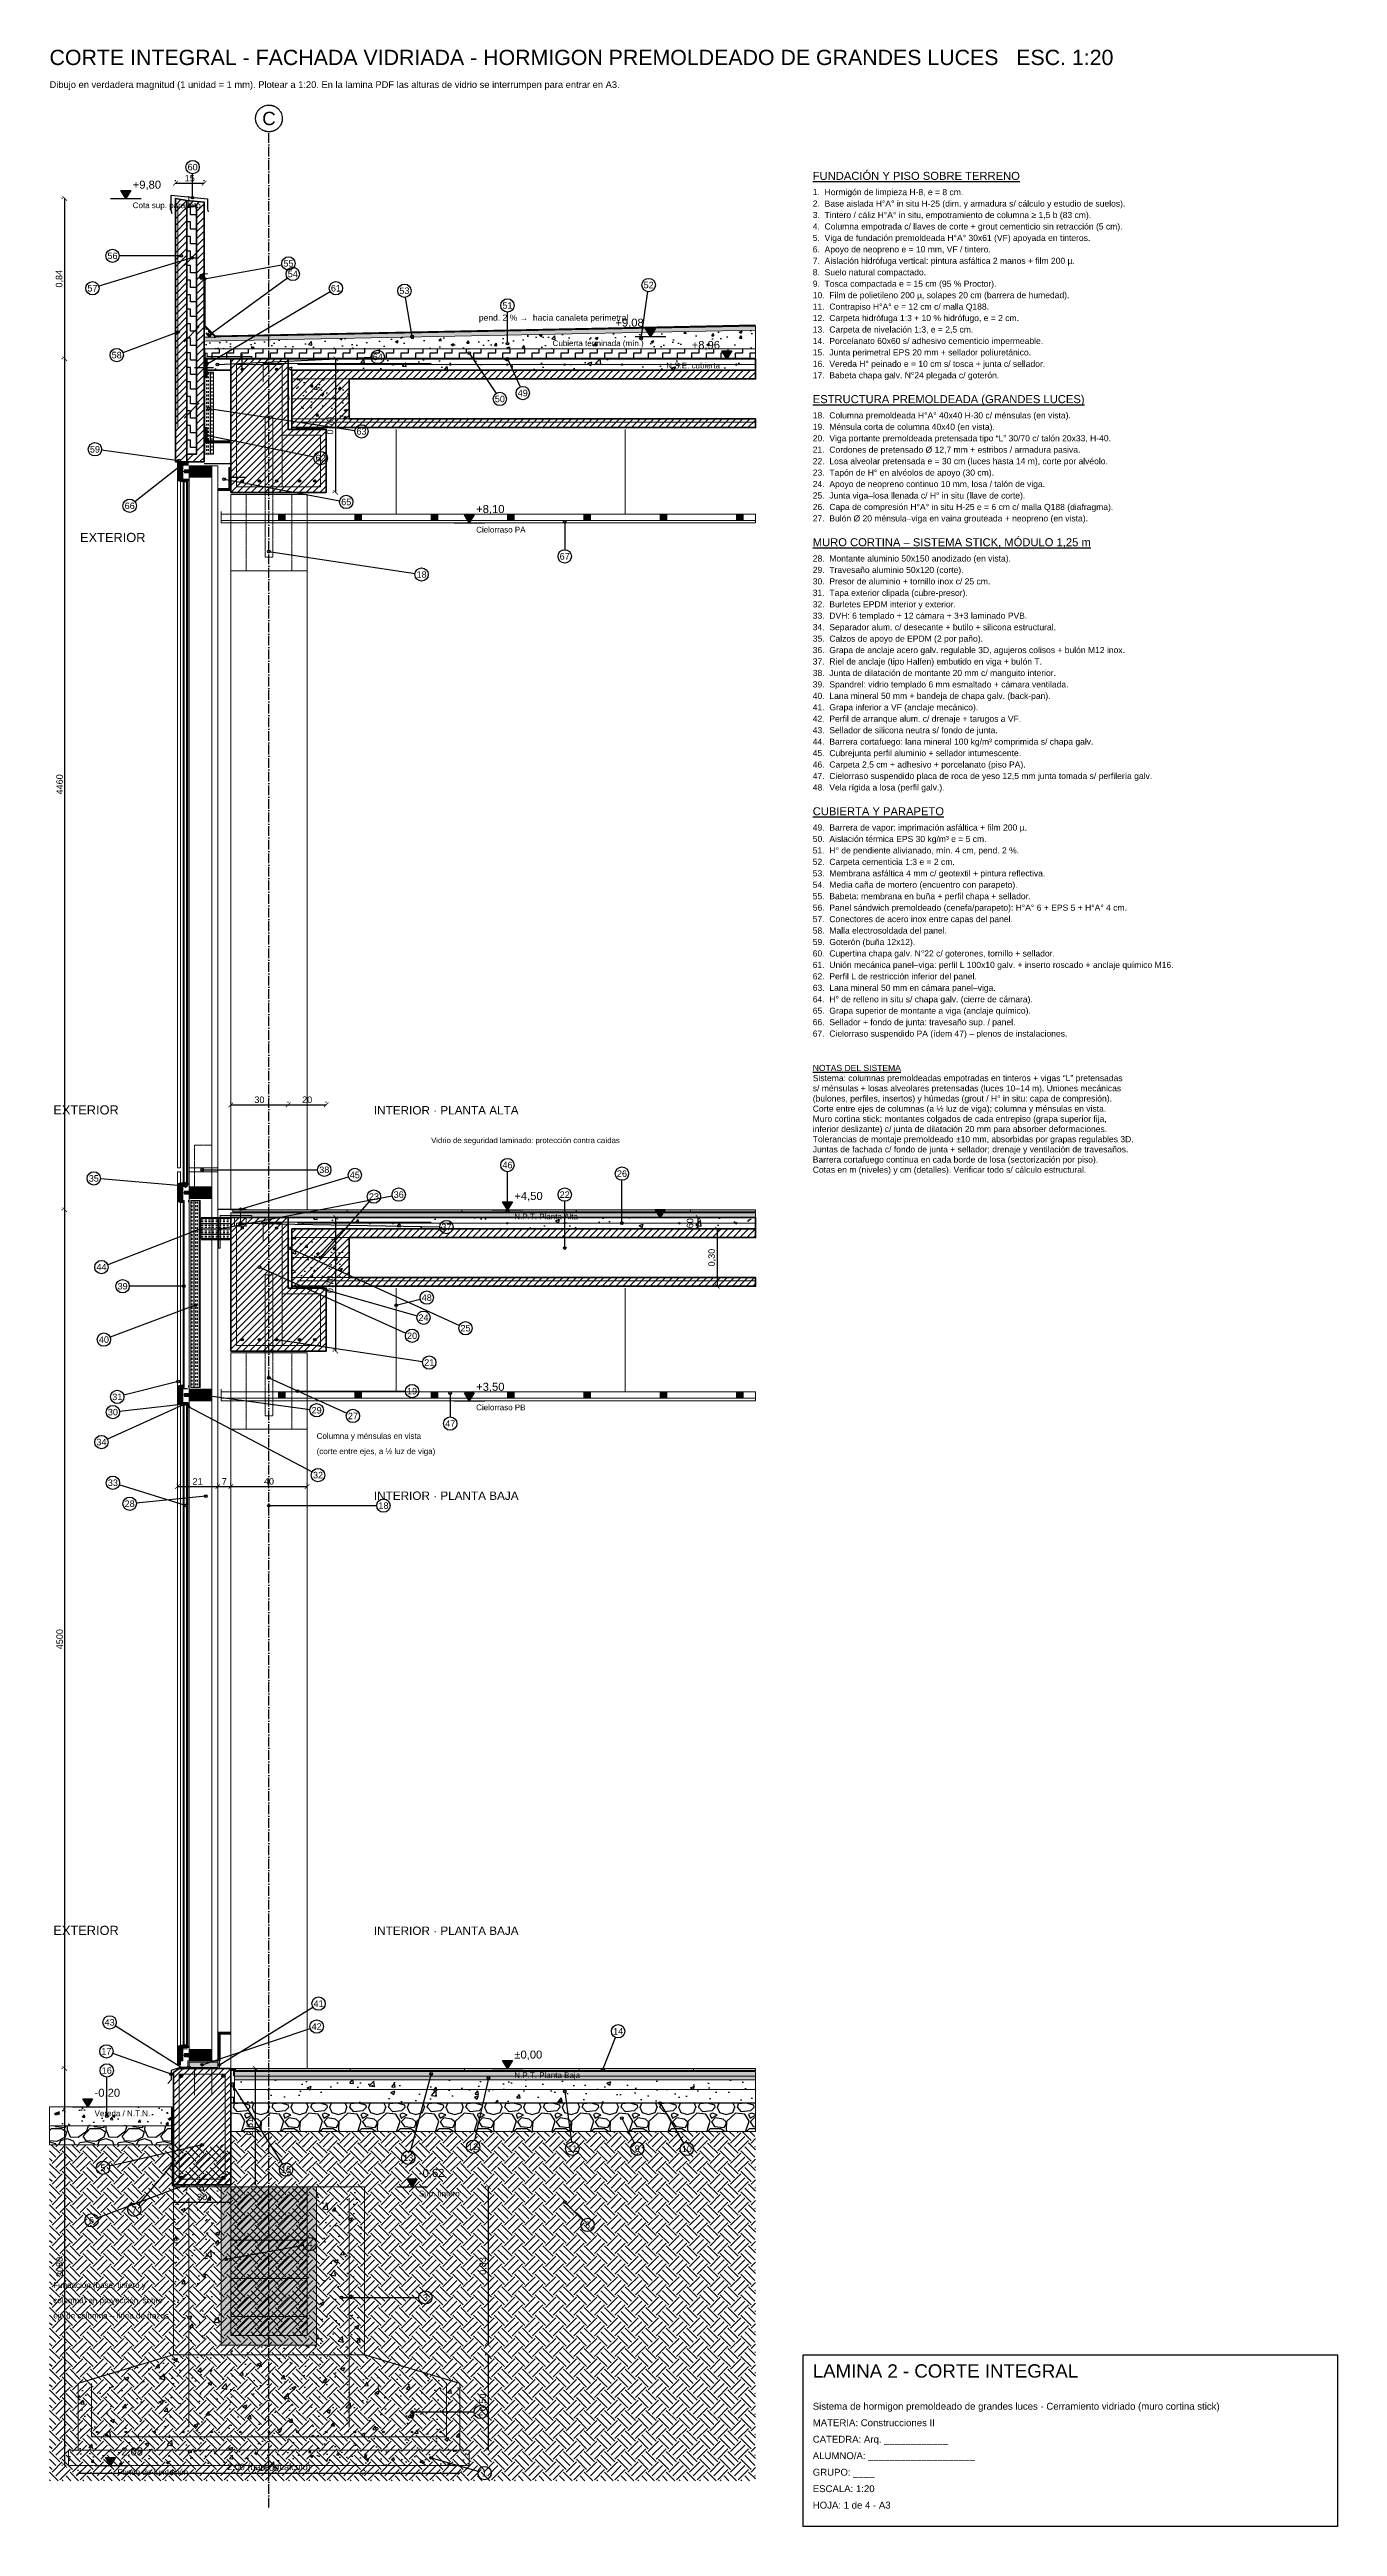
# Model space of a CAD drawing. Header units: millimetres. Extents: x -700 to 6050, y -2400 to 10581.
import ezdxf
from ezdxf.enums import TextEntityAlignment as Align

# ---------------------------------------------------------------- set-up
doc = ezdxf.new("R2010")
doc.units = ezdxf.units.MM
doc.linetypes.add('DASHDOT', pattern=[3.556, 2.54, -0.508, 0, -0.508])
doc.linetypes.add('DASHED', pattern=[1.524, 1.27, -0.254])
for name, color, linetype in [('A-ACERO', 250, 'CONTINUOUS'), ('A-AISLACION-EPS', 50, 'CONTINUOUS'), ('A-AISLACION-LANA', 40, 'CONTINUOUS'), ('A-ALUMINIO', 253, 'CONTINUOUS'), ('A-ARMADURAS', 14, 'CONTINUOUS'), ('A-BARRERAS-MEMBRANAS', 7, 'CONTINUOUS'), ('A-CONTORNOS', 7, 'CONTINUOUS'), ('A-GROUT', 251, 'CONTINUOUS'), ('A-HORMIGON-INSITU', 33, 'CONTINUOUS'), ('A-HORMIGON-PREMOLDEADO', 8, 'CONTINUOUS'), ('A-HORMIGON-SIMPLE', 9, 'CONTINUOUS'), ('A-MORTERO-CARPETAS', 252, 'CONTINUOUS'), ('A-NEOPRENO-SELLADORES', 7, 'CONTINUOUS'), ('A-PROYECCION-OCULTO', 8, 'DASHED'), ('A-SELLADOR-INTUMESCENTE', 1, 'CONTINUOUS'), ('A-SOLADOS', 31, 'CONTINUOUS'), ('A-TERRENO', 32, 'CONTINUOUS'), ('A-TOSCA', 42, 'CONTINUOUS'), ('A-VIDRIO', 4, 'CONTINUOUS'), ('A-VISTA', 8, 'CONTINUOUS'), ('X-COTAS', 3, 'CONTINUOUS'), ('X-EJES', 1, 'DASHDOT'), ('X-NIVELES', 7, 'CONTINUOUS'), ('X-REFERENCIAS', 1, 'CONTINUOUS'), ('X-ROTULO', 7, 'CONTINUOUS'), ('X-TEXTOS', 7, 'CONTINUOUS')]:
    doc.layers.add(name, color=color, linetype=linetype)
doc.styles.add('ARIAL', font='arial.ttf')
doc.dimstyles.new('CORTE_1-20', dxfattribs={"dimscale": 20, "dimtxt": 1.7, "dimasz": 1.2, "dimexe": 0.8, "dimexo": 0.6, "dimgap": 0.5, "dimtad": 1, "dimdec": 0, "dimtxsty": 'ARIAL', "dimblk": 'ARCHTICK', "dimcen": 2.5, "dimclrd": 3, "dimclre": 3, "dimazin": 3, "dimtfac": 1, "dimtmove": 0, "dimatfit": 3})

msp = doc.modelspace()

# ---------------------------------------------------------------- texts
at = {"layer": 'X-EJES', "style": 'ARIAL'}
msp.add_text('C', height=70, dxfattribs=at).set_placement((450, 10220), align=Align.MIDDLE_CENTER)
at = {"layer": 'X-NIVELES', "style": 'ARIAL'}
for s, height, p in [('+9,80', 42, (-264, 9852)), ('Cota sup. parapeto', 30, (-264, 9750)), ('+8,10', 42, (1536, 8152)), ('Cielorraso PA', 30, (1536, 8050)), ('+4,50', 42, (1736, 4552)), ('N.P.T. Planta Alta', 30, (1736, 4450)), ('+3,50', 42, (1536, 3552)), ('Cielorraso PB', 30, (1536, 3450)), ('±0,00', 42, (1736, 52)), ('-0,20', 42, (-464, -148)), ('N.P.T. Planta Baja', 30, (1736, -50)), ('Vereda / N.T.N.', 30, (-464, -250)), ('Sup. tintero', 30, (1236, -670)), ('-0,62', 42, (1236, -568)), ('-2,08', 42, (-344, -2028)), ('Fondo de fundación', 30, (-344, -2130))]:
    msp.add_text(s, height=height, dxfattribs=at).set_placement(p)
for s, height, p in [('+9,08', 42, (2414, 9129)), ('Cubierta terminada (mín.)', 30, (2414, 9027)), ('+8,96', 42, (2814, 9012)), ('N.S.E. cubierta', 30, (2814, 8910))]:
    msp.add_text(s, height=height, dxfattribs=at).set_placement(p, align=Align.RIGHT)
at = {"layer": 'X-REFERENCIAS', "style": 'ARIAL'}
for s, p in [('60', (50, 9965)), ('56', (-370, 9500)), ('55', (552, 9460)), ('57', (-475, 9330)), ('54', (575, 9405)), ('61', (801, 9330)), ('52', (2440, 9347)), ('53', (1160, 9317)), ('51', (1700, 9240)), ('58', (-348, 8980)), ('64', (1020, 8970)), ('50', (1660, 8750)), ('49', (1780, 8781)), ('63', (935, 8580)), ('59', (-462, 8486)), ('62', (721, 8440)), ('66', (-280, 8190)), ('65', (855, 8210)), ('67', (2000, 7925)), ('18', (1250, 7830)), ('35', (-468, 4665)), ('38', (740, 4710)), ('45', (900, 4683)), ('46', (1700, 4735)), ('26', (2300, 4690)), ('23', (1000, 4570)), ('36', (1130, 4580)), ('22', (2000, 4580)), ('37', (1380, 4410)), ('44', (-428, 4200)), ('39', (-317, 4100)), ('48', (1277, 4040)), ('24', (1260, 3935)), ('25', (1480, 3880)), ('40', (-415, 3820)), ('20', (1200, 3840)), ('21', (1290, 3700)), ('31', (-345, 3520)), ('19', (1200, 3550)), ('30', (-368, 3440)), ('29', (700, 3450)), ('27', (890, 3420)), ('47', (1400, 3380)), ('34', (-428, 3283)), ('32', (707, 3110)), ('33', (-368, 3070)), ('28', (-280, 2960)), ('18', (1050, 2950)), ('41', (710, 340)), ('43', (-385, 242)), ('42', (700, 220)), ('14', (2280, 195)), ('17', (-402, 90)), ('16', (-400, -10)), ('5', (-420, -520)), ('15', (540, -530)), ('13', (1180, -468)), ('12', (1520, -410)), ('11', (2040, -420)), ('9', (2380, -420)), ('10', (2640, -421)), ('6', (-480, -795)), ('7', (-256, -740)), ('4', (665, -920)), ('8', (2120, -820)), ('3', (1270, -1200)), ('2', (1560, -1800)), ('1', (1580, -2120))]:
    msp.add_text(s, height=34, dxfattribs=at).set_placement(p, align=Align.MIDDLE_CENTER)
at = {"layer": 'X-ROTULO', "style": 'ARIAL'}
for s, height, p in [('LAMINA 2 - CORTE INTEGRAL', 70, (3300, -1620)), ('Sistema de hormigon premoldeado de grandes luces - Cerramiento vidriado (muro cortina stick)', 36, (3300, -1788)), ('CATEDRA: Arq. ____________', 36, (3300, -1960.8)), ('MATERIA: Construcciones II', 36, (3300, -1874.4)), ('ALUMNO/A: ____________________', 36, (3300, -2047.2)), ('GRUPO: ____', 36, (3300, -2133.6)), ('ESCALA: 1:20', 36, (3300, -2220)), ('HOJA: 1 de 4 - A3', 36, (3300, -2306.4))]:
    msp.add_text(s, height=height, dxfattribs=at).set_placement(p)
at = {"layer": 'X-ROTULO', "attachment_point": 1, "style": 'ARIAL'}
for s, insert, char_height, width in [('\\LFUNDACIÓN Y PISO SOBRE TERRENO', (3300, 9940), 42, 2600), ('2.  Base aislada H°A° in situ H-25 (dim. y armadura s/ cálculo y estudio de suelos).', (3300, 9790), 32, 2600), ('1.  Hormigón de limpieza H-8, e = 8 cm.', (3300, 9850), 32, 2600), ('4.  Columna empotrada c/ llaves de corte + grout cementicio sin retracción (5 cm).', (3300, 9670), 32, 2600), ('3.  Tintero / cáliz H°A° in situ, empotramiento de columna ≥ 1,5 b (83 cm).', (3300, 9730), 32, 2600), ('5.  Viga de fundación premoldeada H°A° 30x61 (VF) apoyada en tinteros.', (3300, 9610), 32, 2600), ('6.  Apoyo de neopreno e = 10 mm, VF / tintero.', (3300, 9550), 32, 2600), ('7.  Aislación hidrófuga vertical: pintura asfáltica 2 manos + film 200 µ.', (3300, 9490), 32, 2600), ('8.  Suelo natural compactado.', (3300, 9430), 32, 2600), ('9.  Tosca compactada e = 15 cm (95 % Proctor).', (3300, 9370), 32, 2600), ('10.  Film de polietileno 200 µ, solapes 20 cm (barrera de humedad).', (3300, 9310), 32, 2600), ('11.  Contrapiso H°A° e = 12 cm c/ malla Q188.', (3300, 9250), 32, 2600), ('12.  Carpeta hidrófuga 1:3 + 10 % hidrófugo, e = 2 cm.', (3300, 9190), 32, 2600), ('13.  Carpeta de nivelación 1:3, e = 2,5 cm.', (3300, 9130), 32, 2600), ('14.  Porcelanato 60x60 s/ adhesivo cementicio impermeable.', (3300, 9070), 32, 2600), ('15.  Junta perimetral EPS 20 mm + sellador poliuretánico.', (3300, 9010), 32, 2600), ('16.  Vereda H° peinado e = 10 cm s/ tosca + junta c/ sellador.', (3300, 8950), 32, 2600), ('17.  Babeta chapa galv. N°24 plegada c/ goterón.', (3300, 8890), 32, 2600), ('\\LESTRUCTURA PREMOLDEADA (GRANDES LUCES)', (3300, 8770), 42, 2600), ('18.  Columna premoldeada H°A° 40x40 H-30 c/ ménsulas (en vista).', (3300, 8680), 32, 2600), ('19.  Ménsula corta de columna 40x40 (en vista).', (3300, 8620), 32, 2600), ('20.  Viga portante premoldeada pretensada tipo “L” 30/70 c/ talón 20x33, H-40.', (3300, 8560), 32, 2600), ('21.  Cordones de pretensado Ø 12,7 mm + estribos / armadura pasiva.', (3300, 8500), 32, 2600), ('22.  Losa alveolar pretensada e = 30 cm (luces hasta 14 m), corte por alvéolo.', (3300, 8440), 32, 2600), ('23.  Tapón de H° en alvéolos de apoyo (30 cm).', (3300, 8380), 32, 2600), ('24.  Apoyo de neopreno continuo 10 mm, losa / talón de viga.', (3300, 8320), 32, 2600), ('25.  Junta viga–losa llenada c/ H° in situ (llave de corte).', (3300, 8260), 32, 2600), ('26.  Capa de compresión H°A° in situ H-25 e = 6 cm c/ malla Q188 (diafragma).', (3300, 8200), 32, 2600), ('27.  Bulón Ø 20 ménsula–viga en vaina grouteada + neopreno (en vista).', (3300, 8140), 32, 2600), ('\\LMURO CORTINA – SISTEMA STICK, MÓDULO 1,25 m', (3300, 8020), 42, 2600), ('28.  Montante aluminio 50x150 anodizado (en vista).', (3300, 7930), 32, 2600), ('30.  Presor de aluminio + tornillo inox c/ 25 cm.', (3300, 7810), 32, 2600), ('29.  Travesaño aluminio 50x120 (corte).', (3300, 7870), 32, 2600), ('31.  Tapa exterior clipada (cubre-presor).', (3300, 7750), 32, 2600), ('32.  Burletes EPDM interior y exterior.', (3300, 7690), 32, 2600), ('33.  DVH: 6 templado + 12 cámara + 3+3 laminado PVB.', (3300, 7630), 32, 2600), ('34.  Separador alum. c/ desecante + butilo + silicona estructural.', (3300, 7570), 32, 2600), ('35.  Calzos de apoyo de EPDM (2 por paño).', (3300, 7510), 32, 2600), ('36.  Grapa de anclaje acero galv. regulable 3D, agujeros colisos + bulón M12 inox.', (3300, 7450), 32, 2600), ('37.  Riel de anclaje (tipo Halfen) embutido en viga + bulón T.', (3300, 7390), 32, 2600), ('38.  Junta de dilatación de montante 20 mm c/ manguito interior.', (3300, 7330), 32, 2600), ('39.  Spandrel: vidrio templado 6 mm esmaltado + cámara ventilada.', (3300, 7270), 32, 2600), ('40.  Lana mineral 50 mm + bandeja de chapa galv. (back-pan).', (3300, 7210), 32, 2600), ('41.  Grapa inferior a VF (anclaje mecánico).', (3300, 7150), 32, 2600), ('42.  Perfil de arranque alum. c/ drenaje + tarugos a VF.', (3300, 7090), 32, 2600), ('43.  Sellador de silicona neutra s/ fondo de junta.', (3300, 7030), 32, 2600), ('44.  Barrera cortafuego: lana mineral 100 kg/m³ comprimida s/ chapa galv.', (3300, 6970), 32, 2600), ('45.  Cubrejunta perfil aluminio + sellador intumescente.', (3300, 6910), 32, 2600), ('46.  Carpeta 2,5 cm + adhesivo + porcelanato (piso PA).', (3300, 6850), 32, 2600), ('47.  Cielorraso suspendido placa de roca de yeso 12,5 mm junta tomada s/ perfilería galv.', (3300, 6790), 32, 2600), ('48.  Vela rígida a losa (perfil galv.).', (3300, 6730), 32, 2600), ('\\LCUBIERTA Y PARAPETO', (3300, 6610), 42, 2600), ('49.  Barrera de vapor: imprimación asfáltica + film 200 µ.', (3300, 6520), 32, 2600), ('50.  Aislación térmica EPS 30 kg/m³ e = 5 cm.', (3300, 6460), 32, 2600), ('51.  H° de pendiente alivianado, mín. 4 cm, pend. 2 %.', (3300, 6400), 32, 2600), ('52.  Carpeta cementicia 1:3 e = 2 cm.', (3300, 6340), 32, 2600), ('53.  Membrana asfáltica 4 mm c/ geotextil + pintura reflectiva.', (3300, 6280), 32, 2600), ('54.  Media caña de mortero (encuentro con parapeto).', (3300, 6220), 32, 2600), ('55.  Babeta: membrana en buña + perfil chapa + sellador.', (3300, 6160), 32, 2600), ('56.  Panel sándwich premoldeado (cenefa/parapeto): H°A° 6 + EPS 5 + H°A° 4 cm.', (3300, 6100), 32, 2600), ('57.  Conectores de acero inox entre capas del panel.', (3300, 6040), 32, 2600), ('58.  Malla electrosoldada del panel.', (3300, 5980), 32, 2600), ('59.  Goterón (buña 12x12).', (3300, 5920), 32, 2600), ('60.  Cupertina chapa galv. N°22 c/ goterones, tornillo + sellador.', (3300, 5860), 32, 2600), ('61.  Unión mecánica panel–viga: perfil L 100x10 galv. + inserto roscado + anclaje químico M16.', (3300, 5800), 32, 2600), ('62.  Perfil L de restricción inferior del panel.', (3300, 5740), 32, 2600), ('63.  Lana mineral 50 mm en cámara panel–viga.', (3300, 5680), 32, 2600), ('64.  H° de relleno in situ s/ chapa galv. (cierre de cámara).', (3300, 5620), 32, 2600), ('65.  Grapa superior de montante a viga (anclaje químico).', (3300, 5560), 32, 2600), ('66.  Sellador + fondo de junta: travesaño sup. / panel.', (3300, 5500), 32, 2600), ('67.  Cielorraso suspendido PA (ídem 47) – plenos de instalaciones.', (3300, 5440), 32, 2600), ('\\LNOTAS DEL SISTEMA\\l\\PSistema: columnas premoldeadas empotradas en tinteros + vigas “L” pretensadas\\Ps/ ménsulas + losas alveolares pretensadas (luces 10–14 m). Uniones mecánicas\\P(bulones, perfiles, insertos) y húmedas (grout / H° in situ: capa de compresión).\\PCorte entre ejes de columnas (a ½ luz de viga); columna y ménsulas en vista.\\PMuro cortina stick: montantes colgados de cada entrepiso (grapa superior fija,\\Pinferior deslizante) c/ junta de dilatación 20 mm para absorber deformaciones.\\PTolerancias de montaje premoldeado ±10 mm, absorbidas por grapas regulables 3D.\\PJuntas de fachada c/ fondo de junta + sellador; drenaje y ventilación de travesaños.\\PBarrera cortafuego continua en cada borde de losa (sectorización por piso).\\PCotas en m (niveles) y cm (detalles). Verificar todo s/ cálculo estructural.', (3300, 5260), 32, 2700)]:
    msp.add_mtext(s, dxfattribs=dict(at, insert=insert, char_height=char_height, width=width))
at = {"layer": 'X-TEXTOS', "style": 'ARIAL'}
for s, height, p in [('CORTE INTEGRAL - FACHADA VIDRIADA - HORMIGON PREMOLDEADO DE GRANDES LUCES   ESC. 1:20', 80, (-700, 10500)), ('Dibujo en verdadera magnitud (1 unidad = 1 mm). Plotear a 1:20. En la lamina PDF las alturas de vidrio se interrumpen para entrar en A3.', 35, (-700, 10380)), ('pend. 2 % →  hacia canaleta perimetral', 32, (1550, 9160)), ('EXTERIOR', 48, (-540, 8000)), ('EXTERIOR', 48, (-680, 5000)), ('INTERIOR · PLANTA ALTA', 44, (1000, 5000)), ('Vidrio de seguridad laminado: protección contra caídas', 29, (1300, 4850)), ('Columna y ménsulas en vista', 30, (700, 3300)), ('(corte entre ejes, a ½ luz de viga)', 30, (700, 3220)), ('INTERIOR · PLANTA BAJA', 44, (1000, 2980)), ('EXTERIOR', 48, (-680, 700)), ('INTERIOR · PLANTA BAJA', 44, (1000, 700)), ('Fundación (base, tintero y', 30, (-680, -1150)), ('columna) en proyección, sobre', 30, (-680, -1230)), ('eje de columna – línea de trazos', 30, (-680, -1310))]:
    msp.add_text(s, height=height, dxfattribs=at).set_placement(p)

# ---------------------------------------------------------------- blocks, each defined once
blk = doc.blocks.new('_ARCHTICK')
at = {"color": 0, "linetype": 'BYBLOCK', "const_width": 0.15}
blk.add_lwpolyline([(-0.5, -0.5), (0.5, 0.5)], dxfattribs=at)

# ---------------------------------------------------------------- dimensions: what is measured, and where the dimension line sits
at = {"layer": 'X-COTAS'}
for base, p1, p2, text in [((-40, 9880), (-40, 9880), (110, 9880), '15'), ((250, 5050), (250, 5050), (550, 5050), '30'), ((550, 5050), (550, 5050), (750, 5050), '20'), ((-30, 3050), (-30, 3050), (182, 3050), '21'), ((182, 3050), (182, 3050), (250, 3050), '7'), ((250, 3050), (250, 3050), (650, 3050), '40'), ((-50, -700), (-50, -700), (250, -700), '30'), ((-550, -2120), (-550, -2120), (1450, -2120), '2,00 (base s/cálculo)')]:
    msp.add_linear_dim(base=base, p1=p1, p2=p2, text=text, dimstyle='CORTE_1-20', dxfattribs=at).render()
for base, p1, p2, text in [((-620, 8960), (-620, 8960), (-620, 9800), '0,84'), ((800, 8260), (800, 8260), (800, 8960), '0,70'), ((800, 3760), (800, 3760), (800, 4460), '0,70'), ((2800, 4100), (2800, 4100), (2800, 4400), '0,30'), ((380, -610), (380, -610), (380, 0), '0,61'), ((1600, -1450), (1600, -1450), (1600, -620), '0,83'), ((1600, -2000), (1600, -2000), (1600, -1500), '0,50')]:
    msp.add_linear_dim(base=base, p1=p1, p2=p2, angle=90, text=text, dimstyle='CORTE_1-20', dxfattribs=at).render()
for base, p1, p2 in [((-620, 4500), (-620, 4500), (-620, 8960)), ((-620, 0), (-620, 0), (-620, 4500)), ((2700, 4400), (2700, 4400), (2700, 4460)), ((-620, -2080), (-620, -2080), (-620, 0))]:
    msp.add_linear_dim(base=base, p1=p1, p2=p2, angle=90, dimstyle='CORTE_1-20', dxfattribs=at).render()
msp.add_linear_dim(base=(-50, -2120), p1=(-50, -2120), p2=(950, -2120), dimstyle='CORTE_1-20', dxfattribs=at).render()

# ---------------------------------------------------------------- hatches: boundary and pattern name
at = {"layer": 'A-ACERO', "true_color": 0x3b3b3b}
h = msp.add_hatch(color=256, dxfattribs=at)
h.dxf.hatch_style = 1
h.paths.add_polyline_path([(115, 8960), (360, 8960), (360, 8972), (127, 8972), (127, 8990), (115, 8990)])
h = msp.add_hatch(color=256, dxfattribs=at)
h.dxf.hatch_style = 1
h.paths.add_polyline_path([(115, 8862), (127, 8862), (127, 8960), (115, 8960)])
h = msp.add_hatch(color=256, dxfattribs=at)
h.dxf.hatch_style = 1
h.paths.add_polyline_path([(115, 8520), (250, 8520), (250, 8530), (127, 8530), (127, 8600), (115, 8600)])
h = msp.add_hatch(color=256, dxfattribs=at)
h.dxf.hatch_style = 1
h.paths.add_polyline_path([(110, 8408), (250, 8408), (250, 8414), (110, 8414)])
h = msp.add_hatch(color=256, dxfattribs=at)
h.dxf.hatch_style = 1
h.paths.add_polyline_path([(185, 8270), (250, 8270), (250, 8390), (240, 8390), (240, 8280), (185, 8280)])
at = {"layer": 'A-ACERO', "true_color": 0x333333}
h = msp.add_hatch(color=256, dxfattribs=at)
h.dxf.hatch_style = 1
h.paths.add_polyline_path([(2, 4620), (24, 4620), (24, 4626), (2, 4626)])
at = {"layer": 'A-ACERO', "true_color": 0x3b3b3b}
h = msp.add_hatch(color=256, dxfattribs=at)
h.dxf.hatch_style = 1
h.paths.add_polyline_path([(90, 3570), (93, 3570), (93, 4550), (90, 4550)])
h = msp.add_hatch(color=256, dxfattribs=at)
h.dxf.hatch_style = 1
h.paths.add_polyline_path([(185, 4460), (360, 4460), (360, 4470), (195, 4470), (195, 4300), (185, 4300)])
h = msp.add_hatch(color=256, dxfattribs=at)
h.dxf.hatch_style = 1
h.paths.add_polyline_path([(93, 4340), (250, 4340), (250, 4350), (93, 4350)])
at = {"layer": 'A-ACERO', "true_color": 0x333333}
h = msp.add_hatch(color=256, dxfattribs=at)
h.dxf.hatch_style = 1
h.paths.add_polyline_path([(2, 3560), (24, 3560), (24, 3566), (2, 3566)])
at = {"layer": 'A-ACERO', "true_color": 0x3b3b3b}
h = msp.add_hatch(color=256, dxfattribs=at)
h.dxf.hatch_style = 1
h.paths.add_polyline_path([(185, 40), (195, 40), (195, 180), (250, 180), (250, 190), (185, 190)])
at = {"layer": 'A-ACERO', "true_color": 0x333333}
h = msp.add_hatch(color=256, dxfattribs=at)
h.dxf.hatch_style = 1
h.paths.add_polyline_path([(2, 100), (24, 100), (24, 106), (2, 106)])
at = {"layer": 'A-AISLACION-EPS'}
h = msp.add_hatch(dxfattribs=at)
h.set_pattern_fill('ZIGZAG', color=256, scale=6, angle=90)
h.paths.add_polyline_path([(20, 8460), (70, 8460), (70, 9760), (20, 9760)])
h = msp.add_hatch(dxfattribs=at)
h.set_pattern_fill('ZIGZAG', color=256, scale=6)
h.paths.add_polyline_path([(110, 8963), (3000, 8963), (3000, 9013), (110, 9013)])
h = msp.add_hatch(dxfattribs=at)
h.set_pattern_fill('ZIGZAG', color=256, scale=6, angle=90)
h.paths.add_polyline_path([(250, -180), (270, -180), (270, -10), (250, -10)])
at = {"layer": 'A-AISLACION-LANA'}
h = msp.add_hatch(dxfattribs=at)
h.set_pattern_fill('INSUL', color=256, scale=3, angle=90)
h.paths.add_polyline_path([(110, 8460), (160, 8460), (160, 8890), (110, 8890)])
h = msp.add_hatch(dxfattribs=at)
h.set_pattern_fill('INSUL', color=256, scale=3, angle=90)
h.paths.add_polyline_path([(40, 3570), (90, 3570), (90, 4550), (40, 4550)])
h = msp.add_hatch(dxfattribs=at)
h.set_pattern_fill('INSUL', color=256, scale=3)
h.paths.add_polyline_path([(93, 4350), (250, 4350), (250, 4455), (93, 4455)])
at = {"layer": 'A-ALUMINIO', "true_color": 0xb9c0c6}
h = msp.add_hatch(color=256, dxfattribs=at)
h.dxf.hatch_style = 1
h.paths.add_polyline_path([(-30, 8322), (-14, 8318), (-14, 8422), (-30, 8418)])
at = {"layer": 'A-ALUMINIO', "true_color": 0x9aa3ab}
h = msp.add_hatch(color=256, dxfattribs=at)
h.dxf.hatch_style = 1
h.paths.add_polyline_path([(-14, 8318), (-2, 8318), (-2, 8400), (-14, 8400)])
h = msp.add_hatch(color=256, dxfattribs=at)
h.dxf.hatch_style = 1
h.paths.add_polyline_path([(6, 8316), (18, 8316), (18, 8330), (6, 8330)])
h = msp.add_hatch(color=256, dxfattribs=at)
h.dxf.hatch_style = 1
h.paths.add_polyline_path([(8, 8362), (32, 8362), (32, 8378), (8, 8378)])
h = msp.add_hatch(color=256, dxfattribs=at)
h.dxf.hatch_style = 1
h.paths.add_polyline_path([(32, 8340), (150, 8340), (150, 8400), (32, 8400)])
h = msp.add_hatch(color=256, dxfattribs=at)
h.dxf.hatch_style = 1
h.paths.add_polyline_path([(500, 8112.5), (535, 8112.5), (535, 8147), (500, 8147)])
h = msp.add_hatch(color=256, dxfattribs=at)
h.dxf.hatch_style = 1
h.paths.add_polyline_path([(900, 8112.5), (935, 8112.5), (935, 8147), (900, 8147)])
h = msp.add_hatch(color=256, dxfattribs=at)
h.dxf.hatch_style = 1
h.paths.add_polyline_path([(1300, 8112.5), (1335, 8112.5), (1335, 8147), (1300, 8147)])
h = msp.add_hatch(color=256, dxfattribs=at)
h.dxf.hatch_style = 1
h.paths.add_polyline_path([(1700, 8112.5), (1735, 8112.5), (1735, 8147), (1700, 8147)])
h = msp.add_hatch(color=256, dxfattribs=at)
h.dxf.hatch_style = 1
h.paths.add_polyline_path([(2100, 8112.5), (2135, 8112.5), (2135, 8147), (2100, 8147)])
h = msp.add_hatch(color=256, dxfattribs=at)
h.dxf.hatch_style = 1
h.paths.add_polyline_path([(2500, 8112.5), (2535, 8112.5), (2535, 8147), (2500, 8147)])
h = msp.add_hatch(color=256, dxfattribs=at)
h.dxf.hatch_style = 1
h.paths.add_polyline_path([(2900, 8112.5), (2935, 8112.5), (2935, 8147), (2900, 8147)])
at = {"layer": 'A-ALUMINIO', "true_color": 0xb9c0c6}
h = msp.add_hatch(color=256, dxfattribs=at)
h.dxf.hatch_style = 1
h.paths.add_polyline_path([(-30, 4542), (-14, 4538), (-14, 4642), (-30, 4638)])
at = {"layer": 'A-ALUMINIO', "true_color": 0x9aa3ab}
h = msp.add_hatch(color=256, dxfattribs=at)
h.dxf.hatch_style = 1
h.paths.add_polyline_path([(-14, 4538), (-2, 4538), (-2, 4642), (-14, 4642)])
h = msp.add_hatch(color=256, dxfattribs=at)
h.dxf.hatch_style = 1
h.paths.add_polyline_path([(6, 4630), (18, 4630), (18, 4644), (6, 4644)])
h = msp.add_hatch(color=256, dxfattribs=at)
h.dxf.hatch_style = 1
h.paths.add_polyline_path([(8, 4582), (32, 4582), (32, 4598), (8, 4598)])
h = msp.add_hatch(color=256, dxfattribs=at)
h.dxf.hatch_style = 1
h.paths.add_polyline_path([(32, 4560), (150, 4560), (150, 4620), (32, 4620)])
at = {"layer": 'A-ALUMINIO', "true_color": 0xb9c0c6}
h = msp.add_hatch(color=256, dxfattribs=at)
h.dxf.hatch_style = 1
h.paths.add_polyline_path([(-30, 3482), (-14, 3478), (-14, 3582), (-30, 3578)])
at = {"layer": 'A-ALUMINIO', "true_color": 0x9aa3ab}
h = msp.add_hatch(color=256, dxfattribs=at)
h.dxf.hatch_style = 1
h.paths.add_polyline_path([(-14, 3478), (-2, 3478), (-2, 3582), (-14, 3582)])
h = msp.add_hatch(color=256, dxfattribs=at)
h.dxf.hatch_style = 1
h.paths.add_polyline_path([(8, 3522), (32, 3522), (32, 3538), (8, 3538)])
h = msp.add_hatch(color=256, dxfattribs=at)
h.dxf.hatch_style = 1
h.paths.add_polyline_path([(32, 3500), (150, 3500), (150, 3560), (32, 3560)])
h = msp.add_hatch(color=256, dxfattribs=at)
h.dxf.hatch_style = 1
h.paths.add_polyline_path([(500, 3512.5), (535, 3512.5), (535, 3547), (500, 3547)])
h = msp.add_hatch(color=256, dxfattribs=at)
h.dxf.hatch_style = 1
h.paths.add_polyline_path([(900, 3512.5), (935, 3512.5), (935, 3547), (900, 3547)])
h = msp.add_hatch(color=256, dxfattribs=at)
h.dxf.hatch_style = 1
h.paths.add_polyline_path([(1300, 3512.5), (1335, 3512.5), (1335, 3547), (1300, 3547)])
h = msp.add_hatch(color=256, dxfattribs=at)
h.dxf.hatch_style = 1
h.paths.add_polyline_path([(1700, 3512.5), (1735, 3512.5), (1735, 3547), (1700, 3547)])
h = msp.add_hatch(color=256, dxfattribs=at)
h.dxf.hatch_style = 1
h.paths.add_polyline_path([(2100, 3512.5), (2135, 3512.5), (2135, 3547), (2100, 3547)])
h = msp.add_hatch(color=256, dxfattribs=at)
h.dxf.hatch_style = 1
h.paths.add_polyline_path([(2500, 3512.5), (2535, 3512.5), (2535, 3547), (2500, 3547)])
h = msp.add_hatch(color=256, dxfattribs=at)
h.dxf.hatch_style = 1
h.paths.add_polyline_path([(2900, 3512.5), (2935, 3512.5), (2935, 3547), (2900, 3547)])
h = msp.add_hatch(color=256, dxfattribs=at)
h.dxf.hatch_style = 1
h.paths.add_polyline_path([(6, 3476), (18, 3476), (18, 3490), (6, 3490)])
at = {"layer": 'A-ALUMINIO', "true_color": 0xb9c0c6}
h = msp.add_hatch(color=256, dxfattribs=at)
h.dxf.hatch_style = 1
h.paths.add_polyline_path([(-30, 22), (-14, 18), (-14, 122), (-30, 118)])
at = {"layer": 'A-ALUMINIO', "true_color": 0x9aa3ab}
h = msp.add_hatch(color=256, dxfattribs=at)
h.dxf.hatch_style = 1
h.paths.add_polyline_path([(-14, 40), (-2, 40), (-2, 122), (-14, 122)])
h = msp.add_hatch(color=256, dxfattribs=at)
h.dxf.hatch_style = 1
h.paths.add_polyline_path([(6, 110), (18, 110), (18, 124), (6, 124)])
h = msp.add_hatch(color=256, dxfattribs=at)
h.dxf.hatch_style = 1
h.paths.add_polyline_path([(8, 62), (32, 62), (32, 78), (8, 78)])
h = msp.add_hatch(color=256, dxfattribs=at)
h.dxf.hatch_style = 1
h.paths.add_polyline_path([(25, 0), (190, 0), (190, 40), (25, 40)])
h = msp.add_hatch(color=256, dxfattribs=at)
h.dxf.hatch_style = 1
h.paths.add_polyline_path([(32, 40), (150, 40), (150, 100), (32, 100)])
at = {"layer": 'A-ARMADURAS'}
h = msp.add_hatch(color=256, dxfattribs=at)
h.dxf.hatch_style = 1
edge = h.paths.add_edge_path()
edge.add_arc((310, 8905), 5.6, 0, 360)
h = msp.add_hatch(color=256, dxfattribs=at)
h.dxf.hatch_style = 1
edge = h.paths.add_edge_path()
edge.add_arc((490, 8905), 5.6, 0, 360)
h = msp.add_hatch(color=256, dxfattribs=at)
h.dxf.hatch_style = 1
edge = h.paths.add_edge_path()
edge.add_arc((800, 8930), 3.6, 0, 360)
h = msp.add_hatch(color=256, dxfattribs=at)
h.dxf.hatch_style = 1
edge = h.paths.add_edge_path()
edge.add_arc((1100, 8930), 3.6, 0, 360)
h = msp.add_hatch(color=256, dxfattribs=at)
h.dxf.hatch_style = 1
edge = h.paths.add_edge_path()
edge.add_arc((1400, 8930), 3.6, 0, 360)
h = msp.add_hatch(color=256, dxfattribs=at)
h.dxf.hatch_style = 1
edge = h.paths.add_edge_path()
edge.add_arc((1700, 8930), 3.6, 0, 360)
h = msp.add_hatch(color=256, dxfattribs=at)
h.dxf.hatch_style = 1
edge = h.paths.add_edge_path()
edge.add_arc((2000, 8930), 3.6, 0, 360)
h = msp.add_hatch(color=256, dxfattribs=at)
h.dxf.hatch_style = 1
edge = h.paths.add_edge_path()
edge.add_arc((2300, 8930), 3.6, 0, 360)
h = msp.add_hatch(color=256, dxfattribs=at)
h.dxf.hatch_style = 1
edge = h.paths.add_edge_path()
edge.add_arc((2600, 8930), 3.6, 0, 360)
h = msp.add_hatch(color=256, dxfattribs=at)
h.dxf.hatch_style = 1
edge = h.paths.add_edge_path()
edge.add_arc((2900, 8930), 3.6, 0, 360)
h = msp.add_hatch(color=256, dxfattribs=at)
h.dxf.hatch_style = 1
edge = h.paths.add_edge_path()
edge.add_arc((310, 8320), 6.6, 0, 360)
h = msp.add_hatch(color=256, dxfattribs=at)
h.dxf.hatch_style = 1
edge = h.paths.add_edge_path()
edge.add_arc((400, 8320), 6.6, 0, 360)
h = msp.add_hatch(color=256, dxfattribs=at)
h.dxf.hatch_style = 1
edge = h.paths.add_edge_path()
edge.add_arc((490, 8320), 6.6, 0, 360)
h = msp.add_hatch(color=256, dxfattribs=at)
h.dxf.hatch_style = 1
edge = h.paths.add_edge_path()
edge.add_arc((610, 8320), 6.6, 0, 360)
h = msp.add_hatch(color=256, dxfattribs=at)
h.dxf.hatch_style = 1
edge = h.paths.add_edge_path()
edge.add_arc((690, 8320), 6.6, 0, 360)
h = msp.add_hatch(color=256, dxfattribs=at)
h.dxf.hatch_style = 1
edge = h.paths.add_edge_path()
edge.add_arc((800, 4430), 3.6, 0, 360)
h = msp.add_hatch(color=256, dxfattribs=at)
h.dxf.hatch_style = 1
edge = h.paths.add_edge_path()
edge.add_arc((1100, 4430), 3.6, 0, 360)
h = msp.add_hatch(color=256, dxfattribs=at)
h.dxf.hatch_style = 1
edge = h.paths.add_edge_path()
edge.add_arc((1400, 4430), 3.6, 0, 360)
h = msp.add_hatch(color=256, dxfattribs=at)
h.dxf.hatch_style = 1
edge = h.paths.add_edge_path()
edge.add_arc((1700, 4430), 3.6, 0, 360)
h = msp.add_hatch(color=256, dxfattribs=at)
h.dxf.hatch_style = 1
edge = h.paths.add_edge_path()
edge.add_arc((2000, 4430), 3.6, 0, 360)
h = msp.add_hatch(color=256, dxfattribs=at)
h.dxf.hatch_style = 1
edge = h.paths.add_edge_path()
edge.add_arc((2300, 4430), 3.6, 0, 360)
h = msp.add_hatch(color=256, dxfattribs=at)
h.dxf.hatch_style = 1
edge = h.paths.add_edge_path()
edge.add_arc((2600, 4430), 3.6, 0, 360)
h = msp.add_hatch(color=256, dxfattribs=at)
h.dxf.hatch_style = 1
edge = h.paths.add_edge_path()
edge.add_arc((2900, 4430), 3.6, 0, 360)
h = msp.add_hatch(color=256, dxfattribs=at)
h.dxf.hatch_style = 1
edge = h.paths.add_edge_path()
edge.add_arc((310, 4405), 5.6, 0, 360)
h = msp.add_hatch(color=256, dxfattribs=at)
h.dxf.hatch_style = 1
edge = h.paths.add_edge_path()
edge.add_arc((490, 4405), 5.6, 0, 360)
h = msp.add_hatch(color=256, dxfattribs=at)
h.dxf.hatch_style = 1
edge = h.paths.add_edge_path()
edge.add_arc((310, 3820), 6.6, 0, 360)
h = msp.add_hatch(color=256, dxfattribs=at)
h.dxf.hatch_style = 1
edge = h.paths.add_edge_path()
edge.add_arc((400, 3820), 6.6, 0, 360)
h = msp.add_hatch(color=256, dxfattribs=at)
h.dxf.hatch_style = 1
edge = h.paths.add_edge_path()
edge.add_arc((490, 3820), 6.6, 0, 360)
h = msp.add_hatch(color=256, dxfattribs=at)
h.dxf.hatch_style = 1
edge = h.paths.add_edge_path()
edge.add_arc((610, 3820), 6.6, 0, 360)
h = msp.add_hatch(color=256, dxfattribs=at)
h.dxf.hatch_style = 1
edge = h.paths.add_edge_path()
edge.add_arc((690, 3820), 6.6, 0, 360)
h = msp.add_hatch(color=256, dxfattribs=at)
h.dxf.hatch_style = 1
edge = h.paths.add_edge_path()
edge.add_arc((-10, -40), 6.4, 0, 360)
h = msp.add_hatch(color=256, dxfattribs=at)
h.dxf.hatch_style = 1
edge = h.paths.add_edge_path()
edge.add_arc((210, -40), 6.4, 0, 360)
h = msp.add_hatch(color=256, dxfattribs=at)
h.dxf.hatch_style = 1
edge = h.paths.add_edge_path()
edge.add_arc((-10, -570), 6.4, 0, 360)
h = msp.add_hatch(color=256, dxfattribs=at)
h.dxf.hatch_style = 1
edge = h.paths.add_edge_path()
edge.add_arc((210, -570), 6.4, 0, 360)
h = msp.add_hatch(color=256, dxfattribs=at)
h.dxf.hatch_style = 1
edge = h.paths.add_edge_path()
edge.add_arc((-450, -1905), 4.4, 0, 360)
h = msp.add_hatch(color=256, dxfattribs=at)
h.dxf.hatch_style = 1
edge = h.paths.add_edge_path()
edge.add_arc((-300, -1905), 4.4, 0, 360)
h = msp.add_hatch(color=256, dxfattribs=at)
h.dxf.hatch_style = 1
edge = h.paths.add_edge_path()
edge.add_arc((-150, -1905), 4.4, 0, 360)
h = msp.add_hatch(color=256, dxfattribs=at)
h.dxf.hatch_style = 1
edge = h.paths.add_edge_path()
edge.add_arc((0, -1905), 4.4, 0, 360)
h = msp.add_hatch(color=256, dxfattribs=at)
h.dxf.hatch_style = 1
edge = h.paths.add_edge_path()
edge.add_arc((150, -1905), 4.4, 0, 360)
h = msp.add_hatch(color=256, dxfattribs=at)
h.dxf.hatch_style = 1
edge = h.paths.add_edge_path()
edge.add_arc((300, -1905), 4.4, 0, 360)
h = msp.add_hatch(color=256, dxfattribs=at)
h.dxf.hatch_style = 1
edge = h.paths.add_edge_path()
edge.add_arc((450, -1905), 4.4, 0, 360)
h = msp.add_hatch(color=256, dxfattribs=at)
h.dxf.hatch_style = 1
edge = h.paths.add_edge_path()
edge.add_arc((600, -1905), 4.4, 0, 360)
h = msp.add_hatch(color=256, dxfattribs=at)
h.dxf.hatch_style = 1
edge = h.paths.add_edge_path()
edge.add_arc((750, -1905), 4.4, 0, 360)
h = msp.add_hatch(color=256, dxfattribs=at)
h.dxf.hatch_style = 1
edge = h.paths.add_edge_path()
edge.add_arc((900, -1905), 4.4, 0, 360)
h = msp.add_hatch(color=256, dxfattribs=at)
h.dxf.hatch_style = 1
edge = h.paths.add_edge_path()
edge.add_arc((1050, -1905), 4.4, 0, 360)
h = msp.add_hatch(color=256, dxfattribs=at)
h.dxf.hatch_style = 1
edge = h.paths.add_edge_path()
edge.add_arc((1200, -1905), 4.4, 0, 360)
h = msp.add_hatch(color=256, dxfattribs=at)
h.dxf.hatch_style = 1
edge = h.paths.add_edge_path()
edge.add_arc((1350, -1905), 4.4, 0, 360)
at = {"layer": 'A-BARRERAS-MEMBRANAS', "true_color": 0x000000}
h = msp.add_hatch(color=256, dxfattribs=at)
h.dxf.hatch_style = 1
h.paths.add_polyline_path([(110, 8960), (3000, 8960), (3000, 8963), (110, 8963)])
h = msp.add_hatch(color=256, dxfattribs=at)
h.dxf.hatch_style = 1
h.paths.add_polyline_path([(250, -182), (3000, -182), (3000, -180), (250, -180)])
at = {"layer": 'A-GROUT', "transparency": 33554559}
h = msp.add_hatch(dxfattribs=at)
h.set_pattern_fill('AR-SAND', color=256, scale=0.4)
h.paths.add_polyline_path([(200, -1450), (700, -1450), (700, -620), (200, -620)])
at = {"layer": 'A-HORMIGON-INSITU'}
h = msp.add_hatch(dxfattribs=at)
h.set_pattern_fill('AR-CONC', color=256, scale=1.2)
h.paths.add_polyline_path([(110, 8900), (250, 8900), (250, 8960), (110, 8960)])
h = msp.add_hatch(dxfattribs=at)
h.set_pattern_fill('AR-CONC', color=256, scale=1.2)
h.paths.add_polyline_path([(550, 8590), (570, 8590), (570, 8900), (3000, 8900), (3000, 8960), (550, 8960)])
h = msp.add_hatch(dxfattribs=at)
h.set_pattern_fill('AR-CONC', color=256, scale=1.2)
h.paths.add_polyline_path([(550, 4090), (570, 4090), (570, 4400), (3000, 4400), (3000, 4460), (550, 4460)])
h = msp.add_hatch(dxfattribs=at)
h.set_pattern_fill('AR-CONC', color=256, scale=1.2)
h.paths.add_polyline_path([(270, -180), (3000, -180), (3000, -60), (270, -60)])
at = {"layer": 'A-HORMIGON-INSITU', "transparency": 33554559}
h = msp.add_hatch(dxfattribs=at)
h.set_pattern_fill('AR-CONC', color=256, scale=1.2)
h.paths.add_polyline_path([(-50, -1500), (950, -1500), (950, -620), (700, -620), (700, -1450), (200, -1450), (200, -620), (-50, -620)])
h = msp.add_hatch(dxfattribs=at)
h.set_pattern_fill('AR-CONC', color=256, scale=1.2)
h.paths.add_polyline_path([(-550, -2000), (1450, -2000), (1450, -1650), (950, -1500), (-50, -1500), (-550, -1650)])
at = {"layer": 'A-HORMIGON-PREMOLDEADO'}
h = msp.add_hatch(dxfattribs=at)
h.set_pattern_fill('ANSI31', color=256, scale=8)
h.paths.add_polyline_path([(-40, 8420), (20, 8420), (20, 9790), (-40, 9800)])
h = msp.add_hatch(dxfattribs=at)
h.set_pattern_fill('ANSI31', color=256, scale=8)
h.paths.add_polyline_path([(20, 8420), (110, 8420), (110, 9380), (90, 9380), (90, 9400), (110, 9400), (110, 9782), (20, 9790), (20, 9760), (70, 9760), (70, 8460), (20, 8460)])
h = msp.add_hatch(dxfattribs=at)
h.set_pattern_fill('ANSI31', color=256, scale=8)
h.paths.add_polyline_path([(250, 8260), (750, 8260), (750, 8590), (550, 8590), (550, 8960), (250, 8960)])
h = msp.add_hatch(dxfattribs=at)
h.set_pattern_fill('ANSI31', color=256, scale=8)
h.paths.add_polyline_path([(570, 8600), (3000, 8600), (3000, 8645), (870, 8645), (870, 8855), (3000, 8855), (3000, 8900), (570, 8900)])
h = msp.add_hatch(dxfattribs=at)
h.set_pattern_fill('ANSI31', color=256, scale=8)
h.paths.add_polyline_path([(250, 3760), (750, 3760), (750, 4090), (550, 4090), (550, 4460), (250, 4460)])
h = msp.add_hatch(dxfattribs=at)
h.set_pattern_fill('ANSI31', color=256, scale=8)
h.paths.add_polyline_path([(570, 4100), (3000, 4100), (3000, 4145), (870, 4145), (870, 4355), (3000, 4355), (3000, 4400), (570, 4400)])
h = msp.add_hatch(dxfattribs=at)
h.set_pattern_fill('ANSI31', color=256, scale=8)
h.paths.add_polyline_path([(-50, -610), (250, -610), (250, 0), (-20, 0), (-50, -20)])
at = {"layer": 'A-HORMIGON-PREMOLDEADO', "transparency": 33554559}
h = msp.add_hatch(dxfattribs=at)
h.set_pattern_fill('ANSI31', color=256, scale=8)
h.paths.add_polyline_path([(250, -1400), (650, -1400), (650, -620), (250, -620)])
at = {"layer": 'A-HORMIGON-SIMPLE'}
h = msp.add_hatch(dxfattribs=at)
h.set_pattern_fill('AR-CONC', color=256, scale=0.8)
h.paths.add_polyline_path([(110, 9013), (3000, 9013), (3000, 9110.8), (110, 9053)])
h = msp.add_hatch(dxfattribs=at)
h.set_pattern_fill('AR-CONC', color=256, scale=0.8)
h.paths.add_polyline_path([(570, 8645), (870, 8645), (870, 8855), (570, 8855)])
h = msp.add_hatch(dxfattribs=at)
h.set_pattern_fill('AR-CONC', color=256, scale=0.8)
h.paths.add_polyline_path([(570, 4145), (870, 4145), (870, 4355), (570, 4355)])
h = msp.add_hatch(dxfattribs=at)
h.set_pattern_fill('AR-CONC', color=256, scale=0.8)
h.paths.add_polyline_path([(-700, -300), (-60, -300), (-60, -200), (-700, -200)])
at = {"layer": 'A-HORMIGON-SIMPLE', "transparency": 33554559}
h = msp.add_hatch(dxfattribs=at)
h.set_pattern_fill('AR-CONC', color=256, scale=0.8)
h.paths.add_polyline_path([(-600, -2080), (1500, -2080), (1500, -2000), (-600, -2000)])
at = {"layer": 'A-MORTERO-CARPETAS'}
h = msp.add_hatch(dxfattribs=at)
h.set_pattern_fill('AR-SAND', color=256, scale=0.6)
h.paths.add_polyline_path([(110, 9073), (170, 9073), (110, 9133)])
h = msp.add_hatch(dxfattribs=at)
h.set_pattern_fill('AR-SAND', color=256, scale=0.6)
h.paths.add_polyline_path([(110, 9053), (3000, 9110.8), (3000, 9130.8), (110, 9073)])
h = msp.add_hatch(dxfattribs=at)
h.set_pattern_fill('AR-SAND', color=256, scale=0.6)
h.paths.add_polyline_path([(250, 4460), (3000, 4460), (3000, 4485), (250, 4485)])
at = {"layer": 'A-MORTERO-CARPETAS', "true_color": 0x8d8d8d}
h = msp.add_hatch(color=256, dxfattribs=at)
h.dxf.hatch_style = 1
h.paths.add_polyline_path([(260, 4485), (3000, 4485), (3000, 4490), (260, 4490)])
at = {"layer": 'A-MORTERO-CARPETAS'}
h = msp.add_hatch(dxfattribs=at)
h.set_pattern_fill('AR-SAND', color=256, scale=0.6)
h.paths.add_polyline_path([(270, -40), (3000, -40), (3000, -15), (270, -15)])
h = msp.add_hatch(dxfattribs=at)
h.set_pattern_fill('AR-SAND', color=256, scale=0.4)
h.paths.add_polyline_path([(270, -60), (3000, -60), (3000, -40), (270, -40)])
at = {"layer": 'A-MORTERO-CARPETAS', "true_color": 0x8d8d8d}
h = msp.add_hatch(color=256, dxfattribs=at)
h.dxf.hatch_style = 1
h.paths.add_polyline_path([(275, -15), (3000, -15), (3000, -10), (275, -10)])
at = {"layer": 'A-NEOPRENO-SELLADORES', "true_color": 0x222222}
h = msp.add_hatch(color=256, dxfattribs=at)
h.dxf.hatch_style = 1
h.paths.add_polyline_path([(92, 9381), (110, 9381), (110, 9399), (92, 9399)])
at = {"layer": 'A-NEOPRENO-SELLADORES', "true_color": 0x111111}
h = msp.add_hatch(color=256, dxfattribs=at)
h.dxf.hatch_style = 1
h.paths.add_polyline_path([(590, 8590), (740, 8590), (740, 8600), (590, 8600)])
at = {"layer": 'A-NEOPRENO-SELLADORES', "true_color": 0x222222}
h = msp.add_hatch(color=256, dxfattribs=at)
h.dxf.hatch_style = 1
h.paths.add_polyline_path([(-30, 8400), (30, 8400), (30, 8420), (-30, 8420)])
at = {"layer": 'A-NEOPRENO-SELLADORES', "true_color": 0x111111}
h = msp.add_hatch(color=256, dxfattribs=at)
h.dxf.hatch_style = 1
h.paths.add_polyline_path([(-2, 8320), (0, 8320), (0, 8332), (-2, 8332)])
h = msp.add_hatch(color=256, dxfattribs=at)
h.dxf.hatch_style = 1
h.paths.add_polyline_path([(6, 8326), (18, 8326), (18, 8330), (6, 8330)])
h = msp.add_hatch(color=256, dxfattribs=at)
h.dxf.hatch_style = 1
h.paths.add_polyline_path([(25, 8320), (30, 8320), (30, 8332), (25, 8332)])
h = msp.add_hatch(color=256, dxfattribs=at)
h.dxf.hatch_style = 1
h.paths.add_polyline_path([(250, 8250), (650, 8250), (650, 8260), (250, 8260)])
h = msp.add_hatch(color=256, dxfattribs=at)
h.dxf.hatch_style = 1
h.paths.add_polyline_path([(-2, 4628), (0, 4628), (0, 4640), (-2, 4640)])
h = msp.add_hatch(color=256, dxfattribs=at)
h.dxf.hatch_style = 1
h.paths.add_polyline_path([(-2, 4540), (0, 4540), (0, 4552), (-2, 4552)])
h = msp.add_hatch(color=256, dxfattribs=at)
h.dxf.hatch_style = 1
h.paths.add_polyline_path([(6, 4630), (18, 4630), (18, 4634), (6, 4634)])
h = msp.add_hatch(color=256, dxfattribs=at)
h.dxf.hatch_style = 1
h.paths.add_polyline_path([(25, 4628), (30, 4628), (30, 4640), (25, 4640)])
h = msp.add_hatch(color=256, dxfattribs=at)
h.dxf.hatch_style = 1
h.paths.add_polyline_path([(25, 4540), (30, 4540), (30, 4552), (25, 4552)])
h = msp.add_hatch(color=256, dxfattribs=at)
h.dxf.hatch_style = 1
h.paths.add_polyline_path([(590, 4090), (740, 4090), (740, 4100), (590, 4100)])
h = msp.add_hatch(color=256, dxfattribs=at)
h.dxf.hatch_style = 1
h.paths.add_polyline_path([(250, 3750), (650, 3750), (650, 3760), (250, 3760)])
h = msp.add_hatch(color=256, dxfattribs=at)
h.dxf.hatch_style = 1
h.paths.add_polyline_path([(-2, 3568), (0, 3568), (0, 3580), (-2, 3580)])
h = msp.add_hatch(color=256, dxfattribs=at)
h.dxf.hatch_style = 1
h.paths.add_polyline_path([(25, 3568), (30, 3568), (30, 3580), (25, 3580)])
h = msp.add_hatch(color=256, dxfattribs=at)
h.dxf.hatch_style = 1
h.paths.add_polyline_path([(-2, 3480), (0, 3480), (0, 3492), (-2, 3492)])
h = msp.add_hatch(color=256, dxfattribs=at)
h.dxf.hatch_style = 1
h.paths.add_polyline_path([(6, 3486), (18, 3486), (18, 3490), (6, 3490)])
h = msp.add_hatch(color=256, dxfattribs=at)
h.dxf.hatch_style = 1
h.paths.add_polyline_path([(25, 3480), (30, 3480), (30, 3492), (25, 3492)])
at = {"layer": 'A-NEOPRENO-SELLADORES', "true_color": 0x222222}
h = msp.add_hatch(color=256, dxfattribs=at)
h.dxf.hatch_style = 1
h.paths.add_polyline_path([(-30, 0), (25, 0), (25, 4), (-30, 4)])
at = {"layer": 'A-NEOPRENO-SELLADORES', "true_color": 0x111111}
h = msp.add_hatch(color=256, dxfattribs=at)
h.dxf.hatch_style = 1
h.paths.add_polyline_path([(-2, 108), (0, 108), (0, 120), (-2, 120)])
h = msp.add_hatch(color=256, dxfattribs=at)
h.dxf.hatch_style = 1
h.paths.add_polyline_path([(6, 110), (18, 110), (18, 114), (6, 114)])
h = msp.add_hatch(color=256, dxfattribs=at)
h.dxf.hatch_style = 1
h.paths.add_polyline_path([(25, 108), (30, 108), (30, 120), (25, 120)])
h = msp.add_hatch(color=256, dxfattribs=at)
h.dxf.hatch_style = 1
h.paths.add_polyline_path([(250, -10), (275, -10), (275, 0), (250, 0)])
h = msp.add_hatch(color=256, dxfattribs=at)
h.dxf.hatch_style = 1
h.paths.add_polyline_path([(-60, -300), (-56, -300), (-56, -200), (-60, -200)])
h = msp.add_hatch(color=256, dxfattribs=at)
h.dxf.hatch_style = 1
h.paths.add_polyline_path([(-50, -620), (250, -620), (250, -610), (-50, -610)])
at = {"layer": 'A-SELLADOR-INTUMESCENTE', "true_color": 0xc0392b}
h = msp.add_hatch(color=256, dxfattribs=at)
h.dxf.hatch_style = 1
h.paths.add_polyline_path([(93, 4455), (250, 4455), (250, 4462), (93, 4462)])
at = {"layer": 'A-SOLADOS', "true_color": 0xcdbb9c}
h = msp.add_hatch(color=256, dxfattribs=at)
h.dxf.hatch_style = 1
h.paths.add_polyline_path([(260, 4490), (3000, 4490), (3000, 4500), (260, 4500)])
h = msp.add_hatch(color=256, dxfattribs=at)
h.dxf.hatch_style = 1
h.paths.add_polyline_path([(275, -10), (3000, -10), (3000, 0), (275, 0)])
at = {"layer": 'A-TERRENO'}
h = msp.add_hatch(dxfattribs=at)
h.set_pattern_fill('EARTH', color=256, scale=12, angle=45)
h.paths.add_polyline_path([(250, -400), (3000, -400), (3000, -330), (250, -330)])
h = msp.add_hatch(dxfattribs=at)
h.set_pattern_fill('EARTH', color=256, scale=12, angle=45)
h.paths.add_polyline_path([(-700, -2160), (3000, -2160), (3000, -400), (-700, -400)])
at = {"layer": 'A-TOSCA'}
h = msp.add_hatch(dxfattribs=at)
h.set_pattern_fill('GRAVEL', color=256, scale=8)
h.paths.add_polyline_path([(250, -330), (3000, -330), (3000, -182), (250, -182)])
h = msp.add_hatch(dxfattribs=at)
h.set_pattern_fill('GRAVEL', color=256, scale=8)
h.paths.add_polyline_path([(-700, -400), (-60, -400), (-60, -300), (-700, -300)])
at = {"layer": 'A-VIDRIO', "true_color": 0xbfe3f0}
h = msp.add_hatch(color=256, dxfattribs=at)
h.dxf.hatch_style = 1
h.paths.add_polyline_path([(0, 4630), (6, 4630), (6, 8330), (0, 8330)])
h = msp.add_hatch(color=256, dxfattribs=at)
h.dxf.hatch_style = 1
h.paths.add_polyline_path([(18, 4630), (25, 4630), (25, 8330), (18, 8330)])
at = {"layer": 'A-VIDRIO', "true_color": 0x6f8796}
h = msp.add_hatch(color=256, dxfattribs=at)
h.dxf.hatch_style = 1
h.paths.add_polyline_path([(0, 3570), (6, 3570), (6, 4550), (0, 4550)])
at = {"layer": 'A-VIDRIO', "true_color": 0xbfe3f0}
h = msp.add_hatch(color=256, dxfattribs=at)
h.dxf.hatch_style = 1
h.paths.add_polyline_path([(0, 110), (6, 110), (6, 3490), (0, 3490)])
h = msp.add_hatch(color=256, dxfattribs=at)
h.dxf.hatch_style = 1
h.paths.add_polyline_path([(18, 110), (25, 110), (25, 3490), (18, 3490)])
at = {"layer": 'X-NIVELES'}
h = msp.add_hatch(color=256, dxfattribs=at)
h.dxf.hatch_style = 1
h.paths.add_polyline_path([(-300, 9800), (-326, 9842), (-274, 9842)])
h = msp.add_hatch(color=256, dxfattribs=at)
h.dxf.hatch_style = 1
h.paths.add_polyline_path([(2450, 9077), (2424, 9119), (2476, 9119)])
h = msp.add_hatch(color=256, dxfattribs=at)
h.dxf.hatch_style = 1
h.paths.add_polyline_path([(2850, 8960), (2824, 9002), (2876, 9002)])
h = msp.add_hatch(color=256, dxfattribs=at)
h.dxf.hatch_style = 1
h.paths.add_polyline_path([(1500, 8100), (1474, 8142), (1526, 8142)])
h = msp.add_hatch(color=256, dxfattribs=at)
h.dxf.hatch_style = 1
h.paths.add_polyline_path([(1700, 4500), (1674, 4542), (1726, 4542)])
h = msp.add_hatch(color=256, dxfattribs=at)
h.dxf.hatch_style = 1
h.paths.add_polyline_path([(2500, 4460), (2474, 4502), (2526, 4502)])
h = msp.add_hatch(color=256, dxfattribs=at)
h.dxf.hatch_style = 1
h.paths.add_polyline_path([(1500, 3500), (1474, 3542), (1526, 3542)])
h = msp.add_hatch(color=256, dxfattribs=at)
h.dxf.hatch_style = 1
h.paths.add_polyline_path([(1700, 0), (1674, 42), (1726, 42)])
h = msp.add_hatch(color=256, dxfattribs=at)
h.dxf.hatch_style = 1
h.paths.add_polyline_path([(-500, -200), (-526, -158), (-474, -158)])
h = msp.add_hatch(color=256, dxfattribs=at)
h.dxf.hatch_style = 1
h.paths.add_polyline_path([(1200, -620), (1174, -578), (1226, -578)])
h = msp.add_hatch(color=256, dxfattribs=at)
h.dxf.hatch_style = 1
h.paths.add_polyline_path([(-380, -2080), (-406, -2038), (-354, -2038)])

# ---------------------------------------------------------------- linework, layer by layer
at = {"layer": 'A-ARMADURAS', "lineweight": 13}
for points in [[(-28, 8600), (-28, 9760)], [(5, 9450), (85, 9530)], [(5, 9050), (85, 9130)], [(600, 8930), (3000, 8930)], [(5, 8650), (85, 8730)], [(520, 8290), (720, 8290), (720, 8560), (520, 8560)], [(600, 4430), (3000, 4430)], [(520, 3790), (720, 3790), (720, 4060), (520, 4060)], [(290, -110), (3000, -110)], [(30, -1880), (30, -680)], [(870, -1880), (870, -680)], [(-480, -1650), (-480, -1930), (1380, -1930), (1380, -1650)]]:
    msp.add_lwpolyline(points, dxfattribs=at)
for points in [[(280, 8290), (520, 8290), (520, 8930), (280, 8930)], [(280, 3790), (520, 3790), (520, 4430), (280, 4430)], [(-20, -580), (220, -580), (220, -30), (-20, -30)]]:
    msp.add_lwpolyline(points, close=True, dxfattribs=at)
at = {"layer": 'A-ARMADURAS', "lineweight": 18}
for points in [[(420, 8840), (420, 8935), (1300, 8935)], [(600, 8628), (3000, 8628)], [(420, 4340), (420, 4435), (1300, 4435)], [(600, 4128), (3000, 4128)]]:
    msp.add_lwpolyline(points, dxfattribs=at)
at = {"layer": 'A-ARMADURAS'}
for centre, radius in [((310, 8905), 5.6), ((490, 8905), 5.6), ((800, 8930), 3.6), ((1100, 8930), 3.6), ((1400, 8930), 3.6), ((1700, 8930), 3.6), ((2000, 8930), 3.6), ((2300, 8930), 3.6), ((2600, 8930), 3.6), ((2900, 8930), 3.6), ((0, 8410), 9), ((310, 8320), 6.6), ((400, 8320), 6.6), ((490, 8320), 6.6), ((610, 8320), 6.6), ((690, 8320), 6.6), ((800, 4430), 3.6), ((1100, 4430), 3.6), ((1400, 4430), 3.6), ((1700, 4430), 3.6), ((2000, 4430), 3.6), ((2300, 4430), 3.6), ((2600, 4430), 3.6), ((2900, 4430), 3.6), ((310, 4405), 5.6), ((490, 4405), 5.6), ((310, 3820), 6.6), ((400, 3820), 6.6), ((490, 3820), 6.6), ((610, 3820), 6.6), ((690, 3820), 6.6), ((-10, -40), 6.4), ((210, -40), 6.4), ((-10, -570), 6.4), ((210, -570), 6.4), ((-450, -1905), 4.4), ((-300, -1905), 4.4), ((-150, -1905), 4.4), ((0, -1905), 4.4), ((150, -1905), 4.4), ((300, -1905), 4.4), ((450, -1905), 4.4), ((600, -1905), 4.4), ((750, -1905), 4.4), ((900, -1905), 4.4), ((1050, -1905), 4.4), ((1200, -1905), 4.4), ((1350, -1905), 4.4)]:
    msp.add_circle(centre, radius, dxfattribs=at)
at = {"layer": 'A-CONTORNOS', "lineweight": 30}
for points in [[(-58, 9720), (-62, 9740), (-62, 9818), (128, 9798), (128, 9745), (132, 9730)], [(40, 8), (-20, 4), (-62, -10), (-62, -60), (-80, -78)]]:
    msp.add_lwpolyline(points, dxfattribs=at)
at = {"layer": 'A-CONTORNOS', "lineweight": 35}
for points in [[(-40, 8420), (20, 8420), (20, 9790), (-40, 9800)], [(20, 8420), (110, 8420), (110, 9380), (90, 9380), (90, 9400), (110, 9400), (110, 9782), (20, 9790), (20, 9760), (70, 9760), (70, 8460), (20, 8460)], [(110, 8900), (250, 8900), (250, 8960), (110, 8960)], [(250, 8260), (750, 8260), (750, 8590), (550, 8590), (550, 8960), (250, 8960)], [(550, 8590), (570, 8590), (570, 8900), (3000, 8900), (3000, 8960), (550, 8960)], [(570, 8600), (3000, 8600), (3000, 8645), (870, 8645), (870, 8855), (3000, 8855), (3000, 8900), (570, 8900)], [(250, 3760), (750, 3760), (750, 4090), (550, 4090), (550, 4460), (250, 4460)], [(550, 4090), (570, 4090), (570, 4400), (3000, 4400), (3000, 4460), (550, 4460)], [(570, 4100), (3000, 4100), (3000, 4145), (870, 4145), (870, 4355), (3000, 4355), (3000, 4400), (570, 4400)], [(-50, -610), (250, -610), (250, 0), (-20, 0), (-50, -20)]]:
    msp.add_lwpolyline(points, close=True, dxfattribs=at)
at = {"layer": 'A-CONTORNOS', "lineweight": 18}
for points in [[(20, 8460), (70, 8460), (70, 9760), (20, 9760)], [(110, 9073), (170, 9073), (110, 9133)], [(110, 9053), (3000, 9110.8), (3000, 9130.8), (110, 9073)], [(110, 9013), (3000, 9013), (3000, 9110.8), (110, 9053)], [(110, 8963), (3000, 8963), (3000, 9013), (110, 9013)], [(110, 8460), (160, 8460), (160, 8890), (110, 8890)], [(0, 4630), (6, 4630), (6, 8330), (0, 8330)], [(18, 4630), (25, 4630), (25, 8330), (18, 8330)], [(32, 8340), (150, 8340), (150, 8400), (32, 8400)], [(200, 8100), (3000, 8100), (3000, 8112.5), (200, 8112.5)], [(0, 3570), (6, 3570), (6, 4550), (0, 4550)], [(32, 4560), (150, 4560), (150, 4620), (32, 4620)], [(40, 3570), (90, 3570), (90, 4550), (40, 4550)], [(93, 4350), (250, 4350), (250, 4455), (93, 4455)], [(250, 4460), (3000, 4460), (3000, 4485), (250, 4485)], [(260, 4490), (3000, 4490), (3000, 4500), (260, 4500)], [(32, 3500), (150, 3500), (150, 3560), (32, 3560)], [(200, 3500), (3000, 3500), (3000, 3512.5), (200, 3512.5)], [(0, 110), (6, 110), (6, 3490), (0, 3490)], [(18, 110), (25, 110), (25, 3490), (18, 3490)], [(25, 0), (190, 0), (190, 40), (25, 40)], [(32, 40), (150, 40), (150, 100), (32, 100)], [(275, -10), (3000, -10), (3000, 0), (275, 0)], [(250, -180), (270, -180), (270, -10), (250, -10)], [(270, -40), (3000, -40), (3000, -15), (270, -15)], [(270, -60), (3000, -60), (3000, -40), (270, -40)], [(270, -180), (3000, -180), (3000, -60), (270, -60)], [(-700, -300), (-60, -300), (-60, -200), (-700, -200)], [(250, -330), (3000, -330), (3000, -182), (250, -182)], [(-700, -400), (-60, -400), (-60, -300), (-700, -300)]]:
    msp.add_lwpolyline(points, close=True, dxfattribs=at)
for points in [[(30, 9760), (30, 9812)], [(870, 8855), (3000, 8855)], [(870, 8645), (3000, 8645)], [(200, 8160), (200, 8100), (240, 8100)], [(300, 4415), (300, 4485)], [(870, 4355), (3000, 4355)], [(870, 4145), (3000, 4145)], [(200, 3560), (200, 3500), (240, 3500)], [(-700, -400), (-50, -400)]]:
    msp.add_lwpolyline(points, dxfattribs=at)
at = {"layer": 'A-CONTORNOS', "lineweight": 40}
for points in [[(3000, 9134.8), (170, 9077), (114, 9133), (114, 9378), (95, 9390)], [(-56, -200), (-56, -616)]]:
    msp.add_lwpolyline(points, dxfattribs=at)
at = {"layer": 'A-CONTORNOS', "lineweight": 20}
msp.add_lwpolyline([(130, 9405), (112, 9405), (112, 9330)], dxfattribs=at)
at = {"layer": 'A-CONTORNOS', "lineweight": 13}
for points in [[(115, 8960), (360, 8960), (360, 8972), (127, 8972), (127, 8990), (115, 8990)], [(115, 8862), (127, 8862), (127, 8960), (115, 8960)], [(570, 8645), (870, 8645), (870, 8855), (570, 8855)], [(115, 8520), (250, 8520), (250, 8530), (127, 8530), (127, 8600), (115, 8600)], [(-30, 8322), (-14, 8318), (-14, 8422), (-30, 8418)], [(-30, 4720), (-14, 4720), (-14, 8400), (-30, 8400)], [(-28, 8420), (-16, 8420), (-16, 8432), (-28, 8432)], [(-14, 8318), (-2, 8318), (-2, 8400), (-14, 8400)], [(6, 8316), (18, 8316), (18, 8330), (6, 8330)], [(8, 8362), (32, 8362), (32, 8378), (8, 8378)], [(36, 8344), (146, 8344), (146, 8396), (36, 8396)], [(185, 8270), (250, 8270), (250, 8390), (240, 8390), (240, 8280), (185, 8280)], [(200, 8112.5), (3000, 8112.5), (3000, 8147), (200, 8147)], [(-30, 40), (-14, 40), (-14, 4700), (-30, 4700)], [(-30, 4542), (-14, 4538), (-14, 4642), (-30, 4638)], [(-14, 4538), (-2, 4538), (-2, 4642), (-14, 4642)], [(6, 4630), (18, 4630), (18, 4644), (6, 4644)], [(8, 4582), (32, 4582), (32, 4598), (8, 4598)], [(36, 4564), (146, 4564), (146, 4616), (36, 4616)], [(185, 4460), (360, 4460), (360, 4470), (195, 4470), (195, 4300), (185, 4300)], [(570, 4145), (870, 4145), (870, 4355), (570, 4355)], [(-30, 3482), (-14, 3478), (-14, 3582), (-30, 3578)], [(-14, 3478), (-2, 3478), (-2, 3582), (-14, 3582)], [(8, 3522), (32, 3522), (32, 3538), (8, 3538)], [(36, 3504), (146, 3504), (146, 3556), (36, 3556)], [(200, 3512.5), (3000, 3512.5), (3000, 3547), (200, 3547)], [(6, 3476), (18, 3476), (18, 3490), (6, 3490)], [(185, 40), (195, 40), (195, 180), (250, 180), (250, 190), (185, 190)], [(-30, 22), (-14, 18), (-14, 122), (-30, 118)], [(-14, 40), (-2, 40), (-2, 122), (-14, 122)], [(6, 110), (18, 110), (18, 124), (6, 124)], [(8, 62), (32, 62), (32, 78), (8, 78)], [(32, 6), (182, 6), (182, 34), (32, 34)], [(36, 44), (146, 44), (146, 96), (36, 96)]]:
    msp.add_lwpolyline(points, close=True, dxfattribs=at)
at = {"layer": 'A-CONTORNOS', "lineweight": 25}
for points in [[(310, 8890), (310, 8985)], [(60, 8915), (160, 8915)], [(240, 8340), (330, 8340)], [(182, 4503), (330, 4503)], [(165, 4350), (200, 4350)]]:
    msp.add_lwpolyline(points, dxfattribs=at)
at = {"layer": 'A-CONTORNOS', "lineweight": 13}
for points in [[(1117, 8147), (1117, 8590)], [(2317, 8147), (2317, 8590)], [(-14, 8370), (70, 8370)], [(21.5, 4630), (21.5, 8330)], [(36, 8370), (146, 8370)], [(150, 4720), (150, 8400)], [(150, 40), (150, 4700)], [(-14, 4590), (70, 4590)], [(36, 4590), (146, 4590)], [(860, 4490), (860, 4500)], [(1460, 4490), (1460, 4500)], [(2060, 4490), (2060, 4500)], [(2660, 4490), (2660, 4500)], [(1117, 3547), (1117, 4090)], [(2317, 3547), (2317, 4090)], [(-14, 3530), (70, 3530)], [(36, 3530), (146, 3530)], [(21.5, 110), (21.5, 3490)], [(-14, 70), (70, 70)], [(36, 70), (146, 70)], [(60, 0), (60, -140)], [(150, 0), (150, -140)], [(875, -10), (875, 0)], [(1475, -10), (1475, 0)], [(2075, -10), (2075, 0)], [(2675, -10), (2675, 0)], [(-650, -200), (-620, -200)], [(-470, -200), (-440, -200)], [(-290, -200), (-260, -200)], [(-110, -200), (-80, -200)]]:
    msp.add_lwpolyline(points, dxfattribs=at)
at = {"layer": 'A-PROYECCION-OCULTO', "lineweight": 13}
for points in [[(570, 8750), (870, 8750)], [(330, 7850), (330, 8250)], [(570, 7850), (570, 8250)], [(570, 4250), (870, 4250)], [(330, 3350), (330, 3750)], [(570, 3350), (570, 3750)], [(250, -900), (650, -900)], [(250, -1100), (650, -1100)], [(250, -1300), (650, -1300)]]:
    msp.add_lwpolyline(points, dxfattribs=at)
for points in [[(430, 7920), (470, 7920), (470, 8660), (430, 8660)], [(60, 4600), (150, 4600), (150, 4840), (60, 4840)], [(270, 4415), (330, 4415), (330, 4460), (270, 4460)], [(430, 3420), (470, 3420), (470, 4160), (430, 4160)], [(200, -1450), (700, -1450), (700, -620), (200, -620)], [(250, -1400), (650, -1400), (650, -620), (250, -620)], [(-600, -2080), (1500, -2080), (1500, -2000), (-600, -2000)]]:
    msp.add_lwpolyline(points, close=True, dxfattribs=at)
at = {"layer": 'A-PROYECCION-OCULTO', "lineweight": 18}
for points in [[(-50, -1500), (950, -1500), (950, -620), (700, -620), (700, -1450), (200, -1450), (200, -620), (-50, -620)], [(-550, -2000), (1450, -2000), (1450, -1650), (950, -1500), (-50, -1500), (-550, -1650)]]:
    msp.add_lwpolyline(points, close=True, dxfattribs=at)
at = {"layer": 'A-VISTA', "lineweight": 13}
for points in [[(32, 4720), (182, 4720), (182, 8400), (32, 8400)], [(250, 7850), (650, 7850), (650, 8250), (250, 8250)], [(500, 8112.5), (535, 8112.5), (535, 8147), (500, 8147)], [(900, 8112.5), (935, 8112.5), (935, 8147), (900, 8147)], [(1300, 8112.5), (1335, 8112.5), (1335, 8147), (1300, 8147)], [(1700, 8112.5), (1735, 8112.5), (1735, 8147), (1700, 8147)], [(2100, 8112.5), (2135, 8112.5), (2135, 8147), (2100, 8147)], [(2500, 8112.5), (2535, 8112.5), (2535, 8147), (2500, 8147)], [(2900, 8112.5), (2935, 8112.5), (2935, 8147), (2900, 8147)], [(250, 4500), (650, 4500), (650, 7850), (250, 7850)], [(32, 4700), (182, 4700), (182, 4720), (32, 4720)], [(32, 40), (182, 40), (182, 4700), (32, 4700)], [(250, 3350), (650, 3350), (650, 3750), (250, 3750)], [(500, 3512.5), (535, 3512.5), (535, 3547), (500, 3547)], [(900, 3512.5), (935, 3512.5), (935, 3547), (900, 3547)], [(1300, 3512.5), (1335, 3512.5), (1335, 3547), (1300, 3547)], [(1700, 3512.5), (1735, 3512.5), (1735, 3547), (1700, 3547)], [(2100, 3512.5), (2135, 3512.5), (2135, 3547), (2100, 3547)], [(2500, 3512.5), (2535, 3512.5), (2535, 3547), (2500, 3547)], [(2900, 3512.5), (2935, 3512.5), (2935, 3547), (2900, 3547)], [(250, 0), (650, 0), (650, 3350), (250, 3350)]]:
    msp.add_lwpolyline(points, close=True, dxfattribs=at)
at = {"layer": 'X-EJES', "ltscale": 20}
msp.add_line((450, -2300), (450, 10150), dxfattribs=at)
at = {"layer": 'X-EJES'}
msp.add_circle((450, 10220), 70, dxfattribs=at)
at = {"layer": 'X-NIVELES'}
for p, q in [((-380, 9800), (-220, 9800)), ((2370, 9077), (2530, 9077)), ((2770, 8960), (2930, 8960)), ((1420, 8100), (1580, 8100)), ((1620, 4500), (1780, 4500)), ((2420, 4460), (2580, 4460)), ((1420, 3500), (1580, 3500)), ((1620, 0), (1780, 0)), ((-580, -200), (-420, -200)), ((1120, -620), (1280, -620)), ((-460, -2080), (-300, -2080))]:
    msp.add_line(p, q, dxfattribs=at)
for points in [[(-300, 9800), (-326, 9842), (-274, 9842)], [(2450, 9077), (2424, 9119), (2476, 9119)], [(2850, 8960), (2824, 9002), (2876, 9002)], [(1500, 8100), (1474, 8142), (1526, 8142)], [(1700, 4500), (1674, 4542), (1726, 4542)], [(2500, 4460), (2474, 4502), (2526, 4502)], [(1500, 3500), (1474, 3542), (1526, 3542)], [(1700, 0), (1674, 42), (1726, 42)], [(-500, -200), (-526, -158), (-474, -158)], [(1200, -620), (1174, -578), (1226, -578)], [(-380, -2080), (-406, -2038), (-354, -2038)]]:
    msp.add_lwpolyline(points, close=True, dxfattribs=at)
at = {"layer": 'X-REFERENCIAS'}
for p, q in [((50, 9805), (50, 9930)), ((45, 9490), (-441.5, 9340.3)), ((-10, 9500), (-335, 9500)), ((112, 9380), (517.6, 9453.7)), ((135, 9085), (546.7, 9384.4)), ((121, 8930), (770.8, 9312.3)), ((1200, 9077), (1165.8, 9282.5)), ((2400, 9067), (2435.1, 9312.4)), ((-28, 9100), (-315.2, 8992.3)), ((1700, 9040), (1700, 9205)), ((180, 8930), (985, 8968.3)), ((1500, 8990), (1640.6, 8779.1)), ((1700, 8961), (1765.8, 8813)), ((135, 8700), (900.4, 8585.2)), ((-22, 8426), (-427.3, 8481.3)), ((121, 8560), (686.7, 8446.9)), ((0, 8410), (-252.5, 8211.6)), ((215, 8330), (820.6, 8216.5)), ((2000, 8105), (2000, 7960)), ((450, 7950), (1215.4, 7835.2)), ((100, 4710), (705, 4710)), ((1700, 4495), (1700, 4700)), ((12, 4625), (-433.1, 4662.1)), ((190, 4400), (1095.6, 4573.4)), ((300, 4503), (866.5, 4672.9)), ((720, 4250), (977, 4543.7)), ((2000, 4300), (2000, 4545)), ((2300, 4430), (2300, 4655)), ((300, 4430), (1345, 4410.6)), ((92, 4400), (-395.3, 4212.6)), ((560, 4300), (1448.2, 3894.5)), ((400, 4200), (1168.1, 3854.4)), ((3, 4100), (-282, 4100)), ((700, 4095), (1226.3, 3944.6)), ((1117, 4000), (1243, 4031.5)), ((65, 4000), (-382.2, 3832.3)), ((490, 3820), (1255.4, 3705.2)), ((-25, 3600), (-311, 3528.5)), ((100, 3530), (665.3, 3454.6)), ((450, 3620), (858.1, 3434.5)), ((600, 3550), (1165, 3550)), ((1400, 3540), (1400, 3415)), ((12, 3483), (-396.1, 3297.5)), ((-8, 3480), (-333.2, 3443.9)), ((27, 3470), (676.1, 3126.4)), ((12, 2950), (-334.6, 3059.5)), ((120, 3000), (-245.2, 2963.5)), ((450, 2950), (1015, 2950)), ((190, 20), (680.2, 321.7)), ((-5, 2), (-355.4, 223.3)), ((100, 20), (666.8, 208.9)), ((2200, -5), (2267, 162.5)), ((-62, -30), (-369, 78.4)), ((-400, -250), (-400, -45)), ((260, -90), (521.2, -500.5)), ((1300, -28), (1189.2, -434.2)), ((1600, -50), (1527.6, -375.8)), ((2000, -120), (2035.4, -385.3)), ((2500, -181), (2622.4, -390.8)), ((2300, -260), (2364.3, -388.7)), ((100, -400), (-385.9, -512.1)), ((-56, -500), (-233.6, -713.1)), ((0, -615), (-447.2, -782.7)), ((2000, -700), (2095.3, -795.3)), ((225, -1000), (630.6, -926.3)), ((830, -1200), (1235, -1200)), ((1200, -1800), (1525, -1800)), ((1300, -2040), (1546.3, -2110.4))]:
    msp.add_line(p, q, dxfattribs=at)
for centre, radius in [((50, 9965), 35), ((50, 9805), 7), ((-370, 9500), 35), ((-10, 9500), 7), ((45, 9490), 7), ((552, 9460), 35), ((-475, 9330), 35), ((112, 9380), 7), ((575, 9405), 35), ((801, 9330), 35), ((1160, 9317), 35), ((2440, 9347), 35), ((1700, 9240), 35), ((-28, 9100), 7), ((135, 9085), 7), ((-348, 8980), 35), ((1020, 8970), 35), ((1200, 9077), 7), ((1500, 8990), 7), ((1700, 9040), 7), ((1700, 8961), 7), ((2400, 9067), 7), ((121, 8930), 7), ((180, 8930), 7), ((135, 8700), 7), ((1660, 8750), 35), ((1780, 8781), 35), ((935, 8580), 35), ((-462, 8486), 35), ((121, 8560), 7), ((721, 8440), 35), ((-22, 8426), 7), ((0, 8410), 7), ((215, 8330), 7), ((-280, 8190), 35), ((855, 8210), 35), ((2000, 8105), 7), ((450, 7950), 7), ((2000, 7925), 35), ((1250, 7830), 35), ((-468, 4665), 35), ((100, 4710), 7), ((740, 4710), 35), ((900, 4683), 35), ((1700, 4735), 35), ((2300, 4690), 35), ((12, 4625), 7), ((1000, 4570), 35), ((1130, 4580), 35), ((2000, 4580), 35), ((300, 4503), 7), ((300, 4430), 7), ((1380, 4410), 35), ((1700, 4495), 7), ((2300, 4430), 7), ((92, 4400), 7), ((190, 4400), 7), ((560, 4300), 7), ((2000, 4300), 7), ((-428, 4200), 35), ((400, 4200), 7), ((720, 4250), 7), ((-317, 4100), 35), ((3, 4100), 7), ((700, 4095), 7), ((1277, 4040), 35), ((65, 4000), 7), ((1117, 4000), 7), ((1260, 3935), 35), ((1480, 3880), 35), ((-415, 3820), 35), ((490, 3820), 7), ((1200, 3840), 35), ((1290, 3700), 35), ((-345, 3520), 35), ((-25, 3600), 7), ((100, 3530), 7), ((450, 3620), 7), ((600, 3550), 7), ((1200, 3550), 35), ((1400, 3540), 7), ((-368, 3440), 35), ((-8, 3480), 7), ((12, 3483), 7), ((27, 3470), 7), ((700, 3450), 35), ((890, 3420), 35), ((1400, 3380), 35), ((-428, 3283), 35), ((707, 3110), 35), ((-368, 3070), 35), ((-280, 2960), 35), ((120, 3000), 7), ((12, 2950), 7), ((450, 2950), 7), ((1050, 2950), 35), ((-385, 242), 35), ((710, 340), 35), ((700, 220), 35), ((2280, 195), 35), ((-402, 90), 35), ((-400, -10), 35), ((-5, 2), 7), ((100, 20), 7), ((190, 20), 7), ((2200, -5), 7), ((-62, -30), 7), ((260, -90), 7), ((1300, -28), 7), ((1600, -50), 7), ((2000, -120), 7), ((-400, -250), 7), ((2300, -260), 7), ((2500, -181), 7), ((1520, -410), 35), ((2040, -420), 35), ((2380, -420), 35), ((2640, -421), 35), ((-420, -520), 35), ((-56, -500), 7), ((100, -400), 7), ((540, -530), 35), ((1180, -468), 35), ((0, -615), 7), ((-480, -795), 35), ((-256, -740), 35), ((2000, -700), 7), ((665, -920), 35), ((2120, -820), 35), ((225, -1000), 7), ((1270, -1200), 35), ((830, -1200), 7), ((1200, -1800), 7), ((1560, -1800), 35), ((1300, -2040), 7), ((1580, -2120), 35)]:
    msp.add_circle(centre, radius, dxfattribs=at)
at = {"layer": 'X-ROTULO'}
msp.add_lwpolyline([(3250, -1500), (6050, -1500), (6050, -2400), (3250, -2400)], close=True, dxfattribs=at)

msp.set_redraw_order([(e.dxf.handle, doc.entitydb.next_handle()) for e in msp.query("TEXT MTEXT ATTDEF DIMENSION ARC_DIMENSION")])  # texts and dimensions are drawn at this point

doc.saveas('drawing.dxf')
